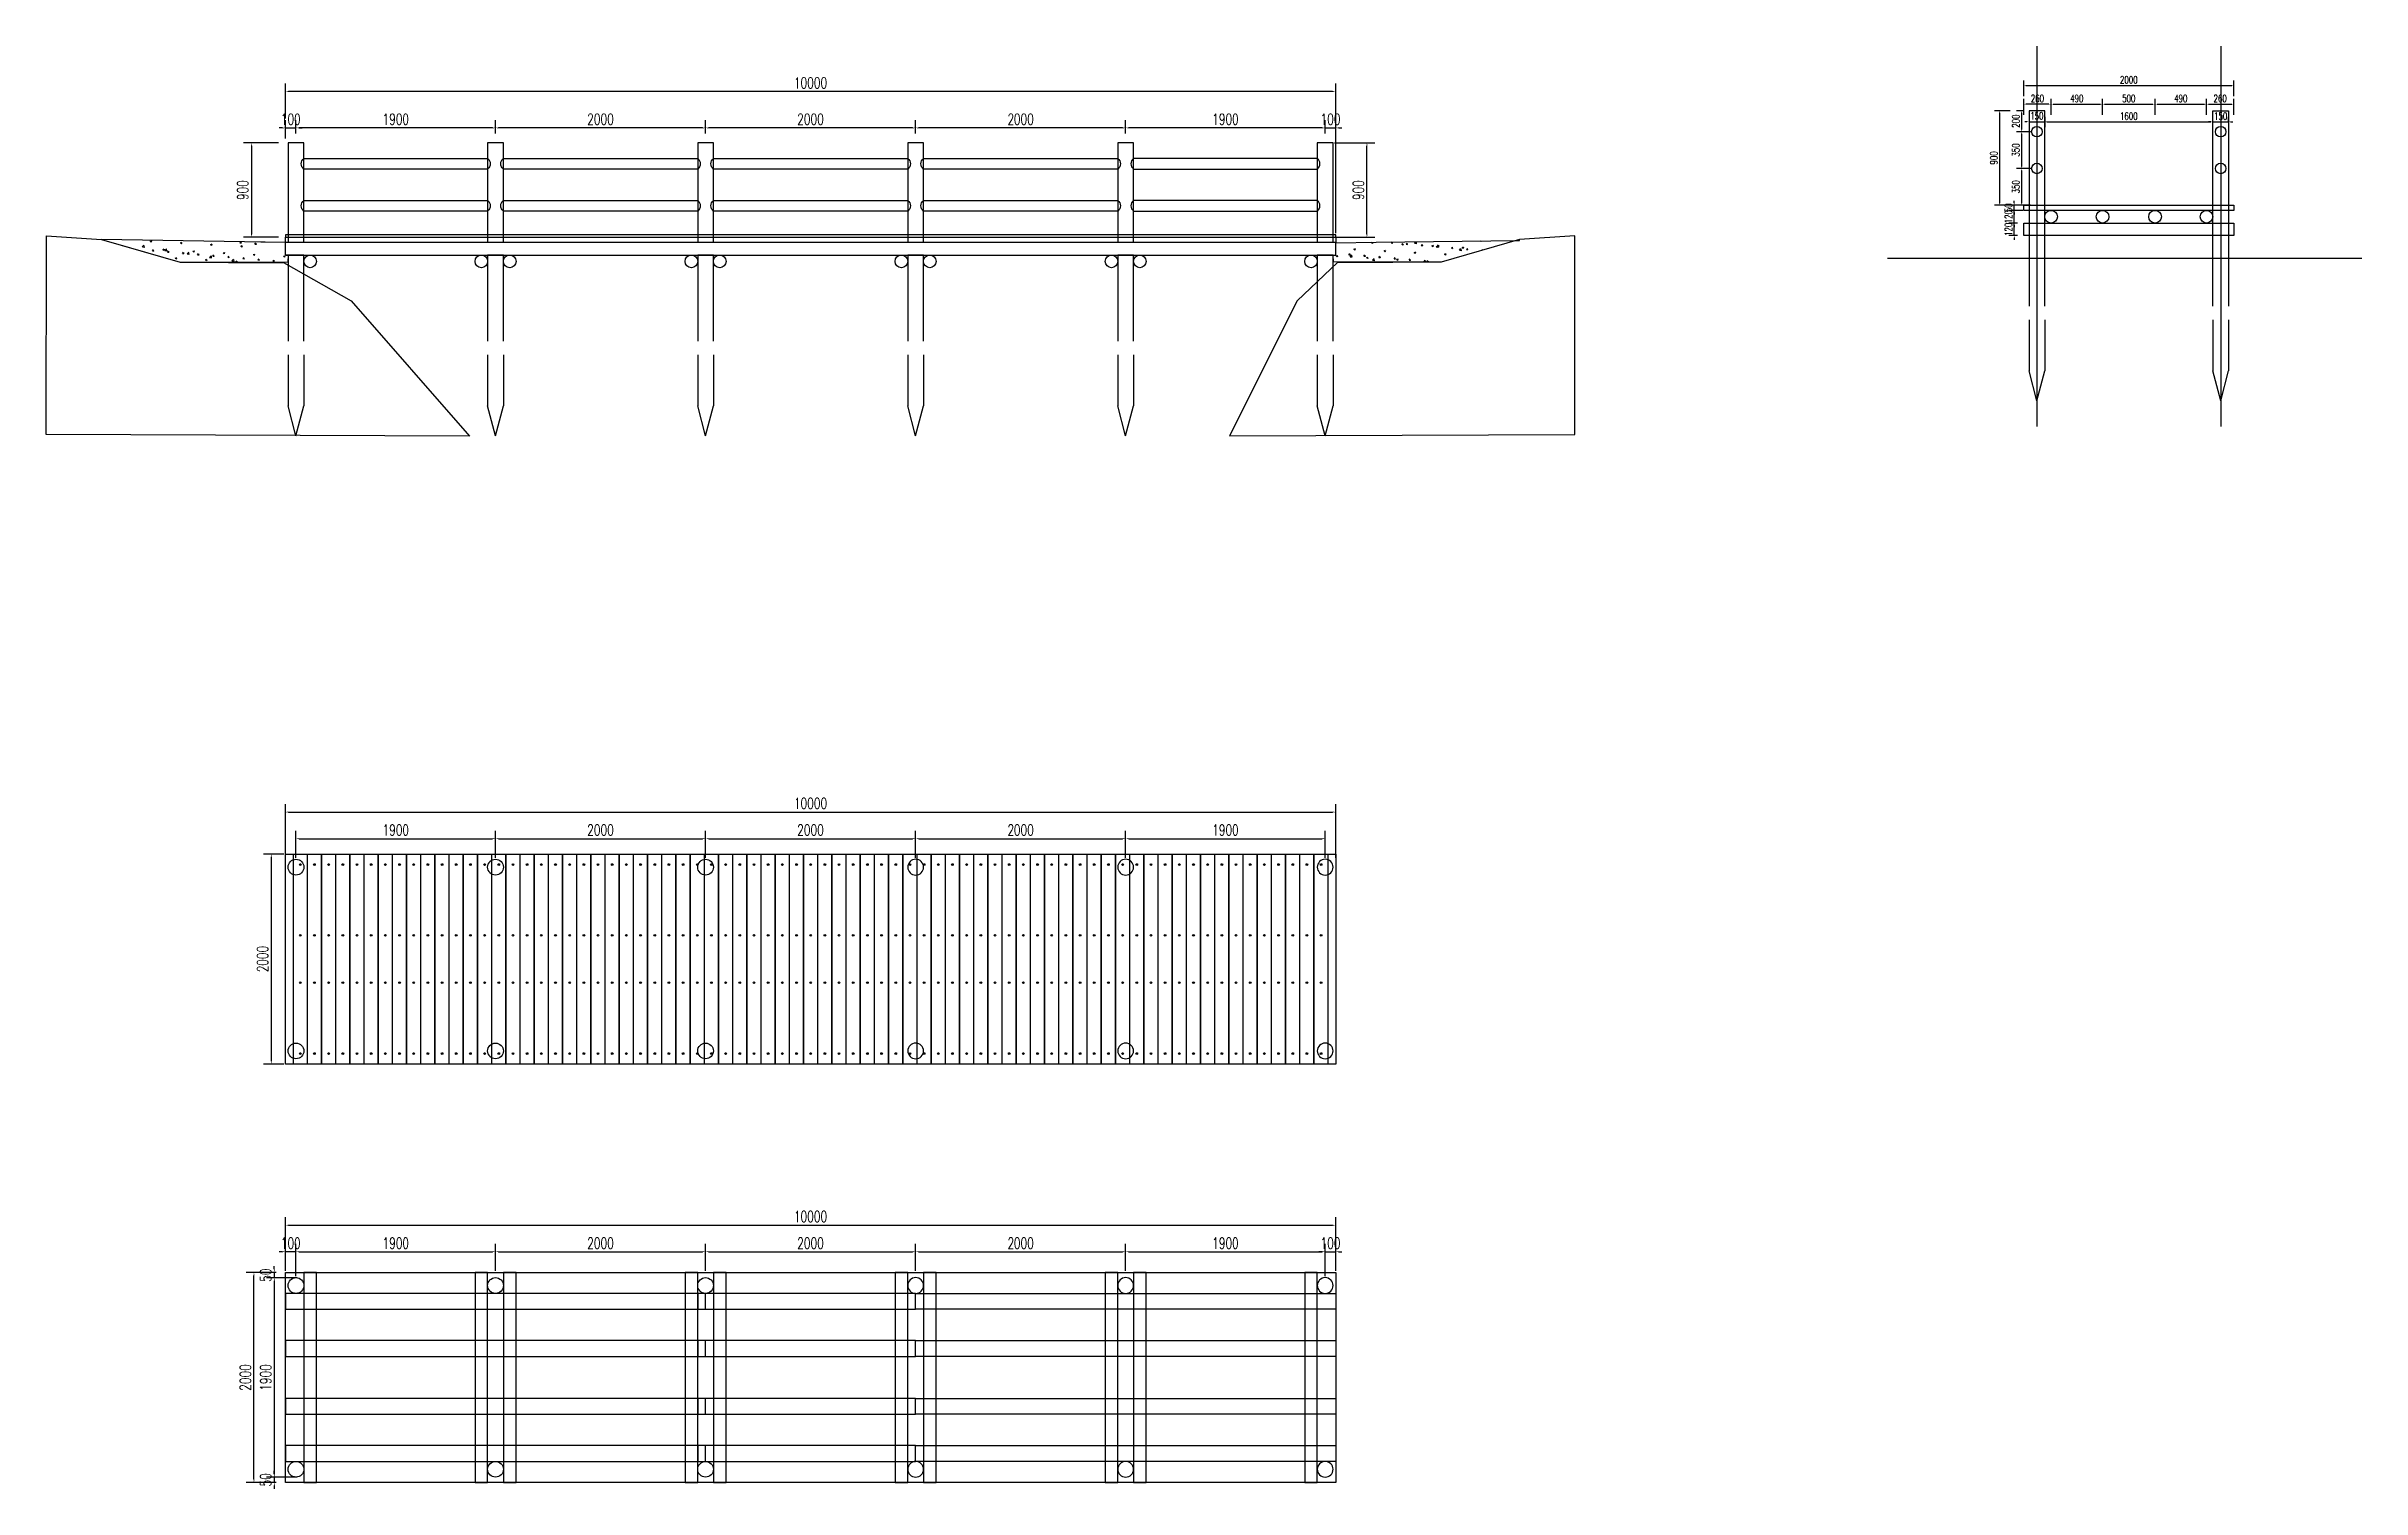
# Model space of a CAD drawing. Header units: millimetres. Extents: x -1442555 to 442606, y 1365385 to 2223627.
# Drawn here: x 371009 to 393056, y 1434654 to 1448392 of the extents above; entities that cross this region are included whole.
import ezdxf

# ---------------------------------------------------------------- set-up
doc = ezdxf.new("R2010")
doc.units = ezdxf.units.MM
doc.header["$LTSCALE"] = 10
doc.layers.get('0').update_dxf_attribs({"linetype": 'CONTINUOUS'})
doc.layers.get('DEFPOINTS').update_dxf_attribs({"linetype": 'CONTINUOUS'})
for name, color, linetype in [('dims', 8, 'CONTINUOUS'), ('W-游步道中线', 153, 'CONTINUOUS'), ('设计木栈道', 1, 'CONTINUOUS')]:
    doc.layers.add(name, color=color, linetype=linetype)
doc.layers.add('碳化木', color=7, linetype='CONTINUOUS', true_color=0xc0b9a0)
doc.styles.add('STANDARD_T3', font='simplex.shx', dxfattribs={"width": 0.7, "bigfont": 'gbcbig.shx'})
doc.dimstyles.new('W&&20', dxfattribs={"dimtxt": 70, "dimasz": 20, "dimexe": 50, "dimexo": 60, "dimgap": 20, "dimtad": 1, "dimdec": 0, "dimzin": 0, "dimdsep": 46, "dimtxsty": 'STANDARD_T3', "dimcen": 0.09, "dimclrd": 1, "dimclre": 1, "dimclrt": 7, "dimazin": 2, "dimtfac": 1, "dimtdec": 0, "dimtix": 1, "dimtmove": 2, "dimatfit": 3, "dimfxl": 100, "dimtolj": 1, "dimtzin": 0, "dimarcsym": 0})
doc.dimstyles.new('W&&30', dxfattribs={"dimtxt": 105, "dimasz": 30, "dimexe": 75, "dimexo": 90, "dimgap": 30, "dimtad": 1, "dimdec": 0, "dimzin": 0, "dimdsep": 46, "dimtxsty": 'STANDARD_T3', "dimcen": 0.09, "dimclrd": 1, "dimclre": 1, "dimclrt": 7, "dimazin": 2, "dimtfac": 1, "dimtdec": 0, "dimtix": 1, "dimtmove": 2, "dimatfit": 3, "dimfxl": 100, "dimtolj": 1, "dimtzin": 0, "dimarcsym": 0})

msp = doc.modelspace()

# ---------------------------------------------------------------- blocks, each defined once
blk = doc.blocks.new('*D490')
at = {"color": 1, "lineweight": -2, "transparency": 16777216}
for p, q in [((373196, 1436714), (372911, 1436714)), ((372986, 1434744), (372986, 1436684)), ((373196, 1434714), (372911, 1434714))]:
    blk.add_line(p, q, dxfattribs=at)
at = {"color": 1, "transparency": 16777216}
for points in [[(372981, 1436684), (372991, 1436684), (372986, 1436714)], [(372981, 1434744), (372991, 1434744), (372986, 1434714)]]:
    blk.add_solid(points, dxfattribs=at)
at = {"layer": 'DEFPOINTS', "color": 0, "transparency": 16777216}
for p in [(372986, 1436714), (373286, 1436714), (373286, 1434714)]:
    blk.add_point(p, dxfattribs=at)
at = {"color": 7, "transparency": 16777216, "insert": (372904, 1435714), "char_height": 105, "attachment_point": 5, "rotation": 90, "style": 'STANDARD_T3'}
blk.add_mtext('\\A1;2000', dxfattribs=at)
blk = doc.blocks.new('*D504')
at = {"color": 1, "lineweight": -2, "transparency": 16777216}
for p, q in [((375286, 1436729), (375286, 1436986)), ((375316, 1436911), (377256, 1436911)), ((377286, 1436729), (377286, 1436986))]:
    blk.add_line(p, q, dxfattribs=at)
at = {"color": 1, "transparency": 16777216}
for points in [[(375316, 1436916), (375316, 1436906), (375286, 1436911)], [(377256, 1436916), (377256, 1436906), (377286, 1436911)]]:
    blk.add_solid(points, dxfattribs=at)
at = {"layer": 'DEFPOINTS', "color": 0, "transparency": 16777216}
for p in [(377286, 1436911), (375286, 1436639), (377286, 1436639)]:
    blk.add_point(p, dxfattribs=at)
at = {"color": 7, "transparency": 16777216, "insert": (376286, 1436993), "char_height": 105, "attachment_point": 5, "style": 'STANDARD_T3'}
blk.add_mtext('\\A1;2000', dxfattribs=at)
blk = doc.blocks.new('*D505')
at = {"color": 1, "lineweight": -2, "transparency": 16777216}
for p, q in [((377286, 1436729), (377286, 1436986)), ((377316, 1436911), (379256, 1436911)), ((379286, 1436729), (379286, 1436986))]:
    blk.add_line(p, q, dxfattribs=at)
at = {"color": 1, "transparency": 16777216}
for points in [[(377316, 1436916), (377316, 1436906), (377286, 1436911)], [(379256, 1436916), (379256, 1436906), (379286, 1436911)]]:
    blk.add_solid(points, dxfattribs=at)
at = {"layer": 'DEFPOINTS', "color": 0, "transparency": 16777216}
for p in [(379286, 1436911), (377286, 1436639), (379286, 1436639)]:
    blk.add_point(p, dxfattribs=at)
at = {"color": 7, "transparency": 16777216, "insert": (378286, 1436993), "char_height": 105, "attachment_point": 5, "style": 'STANDARD_T3'}
blk.add_mtext('\\A1;2000', dxfattribs=at)
blk = doc.blocks.new('*D506')
at = {"color": 1, "lineweight": -2, "transparency": 16777216}
for p, q in [((379286, 1436729), (379286, 1436986)), ((379316, 1436911), (381256, 1436911)), ((381286, 1436729), (381286, 1436986))]:
    blk.add_line(p, q, dxfattribs=at)
at = {"color": 1, "transparency": 16777216}
for points in [[(379316, 1436916), (379316, 1436906), (379286, 1436911)], [(381256, 1436916), (381256, 1436906), (381286, 1436911)]]:
    blk.add_solid(points, dxfattribs=at)
at = {"layer": 'DEFPOINTS', "color": 0, "transparency": 16777216}
for p in [(381286, 1436911), (379286, 1436639), (381286, 1436639)]:
    blk.add_point(p, dxfattribs=at)
at = {"color": 7, "transparency": 16777216, "insert": (380286, 1436993), "char_height": 105, "attachment_point": 5, "style": 'STANDARD_T3'}
blk.add_mtext('\\A1;2000', dxfattribs=at)
blk = doc.blocks.new('*D491')
at = {"color": 1, "lineweight": -2, "transparency": 16777216}
for p, q in [((381286, 1436729), (381286, 1436986)), ((381316, 1436911), (383156, 1436911)), ((383186, 1436679), (383186, 1436986))]:
    blk.add_line(p, q, dxfattribs=at)
at = {"color": 1, "transparency": 16777216}
for points in [[(381316, 1436916), (381316, 1436906), (381286, 1436911)], [(383156, 1436916), (383156, 1436906), (383186, 1436911)]]:
    blk.add_solid(points, dxfattribs=at)
at = {"layer": 'DEFPOINTS', "color": 0, "transparency": 16777216}
for p in [(383186, 1436911), (381286, 1436639), (383186, 1436589)]:
    blk.add_point(p, dxfattribs=at)
at = {"color": 7, "transparency": 16777216, "insert": (382236, 1436993), "char_height": 105, "attachment_point": 5, "style": 'STANDARD_T3'}
blk.add_mtext('\\A1;1900', dxfattribs=at)
blk = doc.blocks.new('*D492')
at = {"color": 1, "lineweight": -2, "transparency": 16777216}
for p, q in [((373286, 1436729), (373286, 1437239)), ((373316, 1437164), (383256, 1437164)), ((383286, 1436729), (383286, 1437239))]:
    blk.add_line(p, q, dxfattribs=at)
at = {"color": 1, "transparency": 16777216}
for points in [[(373316, 1437169), (373316, 1437159), (373286, 1437164)], [(383256, 1437169), (383256, 1437159), (383286, 1437164)]]:
    blk.add_solid(points, dxfattribs=at)
at = {"layer": 'DEFPOINTS', "color": 0, "transparency": 16777216}
for p in [(383286, 1437164), (373286, 1436639), (383286, 1436639)]:
    blk.add_point(p, dxfattribs=at)
at = {"color": 7, "transparency": 16777216, "insert": (378286, 1437247), "char_height": 105, "attachment_point": 5, "style": 'STANDARD_T3'}
blk.add_mtext('\\A1;10000', dxfattribs=at)
blk = doc.blocks.new('*D494')
at = {"color": 1, "lineweight": -2, "transparency": 16777216}
for p, q in [((373271, 1440699), (373076, 1440699)), ((373151, 1440669), (373151, 1438729)), ((373271, 1438699), (373076, 1438699))]:
    blk.add_line(p, q, dxfattribs=at)
at = {"color": 1, "transparency": 16777216}
for points in [[(373146, 1440669), (373156, 1440669), (373151, 1440699)], [(373146, 1438729), (373156, 1438729), (373151, 1438699)]]:
    blk.add_solid(points, dxfattribs=at)
at = {"layer": 'DEFPOINTS', "color": 0, "transparency": 16777216}
for p in [(373361, 1440699), (373151, 1438699), (373361, 1438699)]:
    blk.add_point(p, dxfattribs=at)
at = {"color": 7, "transparency": 16777216, "insert": (373068, 1439699), "char_height": 105, "attachment_point": 5, "rotation": 90, "style": 'STANDARD_T3'}
blk.add_mtext('\\A1;2000', dxfattribs=at)
blk = doc.blocks.new('防腐木地板')
at = {"layer": '碳化木'}
blk.add_lwpolyline([(-65, 1050), (65, 1050), (65, -950), (-65, -950)], close=True, dxfattribs=at)
at = {"layer": '设计木栈道', "color": 1}
for centre in [(1, 950), (1, 276), (1, -175), (1, -850)]:
    blk.add_circle(centre, 8, dxfattribs=at)
blk = doc.blocks.new('*D495')
at = {"color": 1, "lineweight": -2, "transparency": 16777216}
for p, q in [((373386, 1440664), (373386, 1440920)), ((373416, 1440845), (375256, 1440845)), ((375286, 1440664), (375286, 1440920))]:
    blk.add_line(p, q, dxfattribs=at)
at = {"color": 1, "transparency": 16777216}
for points in [[(373416, 1440850), (373416, 1440840), (373386, 1440845)], [(375256, 1440850), (375256, 1440840), (375286, 1440845)]]:
    blk.add_solid(points, dxfattribs=at)
at = {"layer": 'DEFPOINTS', "color": 0, "transparency": 16777216}
for p in [(375286, 1440845), (373386, 1440574), (375286, 1440574)]:
    blk.add_point(p, dxfattribs=at)
at = {"color": 7, "transparency": 16777216, "insert": (374336, 1440928), "char_height": 105, "attachment_point": 5, "style": 'STANDARD_T3'}
blk.add_mtext('\\A1;1900', dxfattribs=at)
blk = doc.blocks.new('*D496')
at = {"color": 1, "lineweight": -2, "transparency": 16777216}
for p, q in [((375286, 1440664), (375286, 1440920)), ((375316, 1440845), (377256, 1440845)), ((377286, 1440664), (377286, 1440920))]:
    blk.add_line(p, q, dxfattribs=at)
at = {"color": 1, "transparency": 16777216}
for points in [[(375316, 1440850), (375316, 1440840), (375286, 1440845)], [(377256, 1440850), (377256, 1440840), (377286, 1440845)]]:
    blk.add_solid(points, dxfattribs=at)
at = {"layer": 'DEFPOINTS', "color": 0, "transparency": 16777216}
for p in [(377286, 1440845), (375286, 1440574), (377286, 1440574)]:
    blk.add_point(p, dxfattribs=at)
at = {"color": 7, "transparency": 16777216, "insert": (376286, 1440928), "char_height": 105, "attachment_point": 5, "style": 'STANDARD_T3'}
blk.add_mtext('\\A1;2000', dxfattribs=at)
blk = doc.blocks.new('*D497')
at = {"color": 1, "lineweight": -2, "transparency": 16777216}
for p, q in [((377286, 1440664), (377286, 1440920)), ((377316, 1440845), (379256, 1440845)), ((379286, 1440664), (379286, 1440920))]:
    blk.add_line(p, q, dxfattribs=at)
at = {"color": 1, "transparency": 16777216}
for points in [[(377316, 1440850), (377316, 1440840), (377286, 1440845)], [(379256, 1440850), (379256, 1440840), (379286, 1440845)]]:
    blk.add_solid(points, dxfattribs=at)
at = {"layer": 'DEFPOINTS', "color": 0, "transparency": 16777216}
for p in [(379286, 1440845), (377286, 1440574), (379286, 1440574)]:
    blk.add_point(p, dxfattribs=at)
at = {"color": 7, "transparency": 16777216, "insert": (378286, 1440928), "char_height": 105, "attachment_point": 5, "style": 'STANDARD_T3'}
blk.add_mtext('\\A1;2000', dxfattribs=at)
blk = doc.blocks.new('*D498')
at = {"color": 1, "lineweight": -2, "transparency": 16777216}
for p, q in [((379286, 1440664), (379286, 1440920)), ((379316, 1440845), (381256, 1440845)), ((381286, 1440664), (381286, 1440920))]:
    blk.add_line(p, q, dxfattribs=at)
at = {"color": 1, "transparency": 16777216}
for points in [[(379316, 1440850), (379316, 1440840), (379286, 1440845)], [(381256, 1440850), (381256, 1440840), (381286, 1440845)]]:
    blk.add_solid(points, dxfattribs=at)
at = {"layer": 'DEFPOINTS', "color": 0, "transparency": 16777216}
for p in [(381286, 1440845), (379286, 1440574), (381286, 1440574)]:
    blk.add_point(p, dxfattribs=at)
at = {"color": 7, "transparency": 16777216, "insert": (380286, 1440928), "char_height": 105, "attachment_point": 5, "style": 'STANDARD_T3'}
blk.add_mtext('\\A1;2000', dxfattribs=at)
blk = doc.blocks.new('*D499')
at = {"color": 1, "lineweight": -2, "transparency": 16777216}
for p, q in [((381286, 1440664), (381286, 1440920)), ((381316, 1440845), (383156, 1440845)), ((383186, 1440664), (383186, 1440920))]:
    blk.add_line(p, q, dxfattribs=at)
at = {"color": 1, "transparency": 16777216}
for points in [[(381316, 1440850), (381316, 1440840), (381286, 1440845)], [(383156, 1440850), (383156, 1440840), (383186, 1440845)]]:
    blk.add_solid(points, dxfattribs=at)
at = {"layer": 'DEFPOINTS', "color": 0, "transparency": 16777216}
for p in [(383186, 1440845), (381286, 1440574), (383186, 1440574)]:
    blk.add_point(p, dxfattribs=at)
at = {"color": 7, "transparency": 16777216, "insert": (382236, 1440928), "char_height": 105, "attachment_point": 5, "style": 'STANDARD_T3'}
blk.add_mtext('\\A1;1900', dxfattribs=at)
blk = doc.blocks.new('*D500')
at = {"color": 1, "lineweight": -2, "transparency": 16777216}
for p, q in [((373286, 1440664), (373286, 1441174)), ((373316, 1441099), (383256, 1441099)), ((383286, 1440664), (383286, 1441174))]:
    blk.add_line(p, q, dxfattribs=at)
at = {"color": 1, "transparency": 16777216}
for points in [[(373316, 1441104), (373316, 1441094), (373286, 1441099)], [(383256, 1441104), (383256, 1441094), (383286, 1441099)]]:
    blk.add_solid(points, dxfattribs=at)
at = {"layer": 'DEFPOINTS', "color": 0, "transparency": 16777216}
for p in [(383286, 1441099), (373286, 1440574), (383286, 1440574)]:
    blk.add_point(p, dxfattribs=at)
at = {"color": 7, "transparency": 16777216, "insert": (378286, 1441182), "char_height": 105, "attachment_point": 5, "style": 'STANDARD_T3'}
blk.add_mtext('\\A1;10000', dxfattribs=at)
blk = doc.blocks.new('*U486')
blk.add_circle((0, 0), 75)
blk = doc.blocks.new('*U487')
at = {"layer": 'W-游步道中线', "color": 0, "linetype": 'ByBlock', "lineweight": -2, "transparency": 16777216}
for p in [(0, 1750), (0, 0)]:
    blk.add_blockref('*U486', p, dxfattribs=at)
blk = doc.blocks.new('*D507')
at = {"color": 1, "lineweight": -2, "transparency": 16777216}
for p, q in [((373386, 1436679), (373386, 1436986)), ((373416, 1436911), (375256, 1436911)), ((375286, 1436729), (375286, 1436986))]:
    blk.add_line(p, q, dxfattribs=at)
at = {"color": 1, "transparency": 16777216}
for points in [[(373416, 1436916), (373416, 1436906), (373386, 1436911)], [(375256, 1436916), (375256, 1436906), (375286, 1436911)]]:
    blk.add_solid(points, dxfattribs=at)
at = {"layer": 'DEFPOINTS', "color": 0, "transparency": 16777216}
for p in [(375286, 1436911), (373386, 1436589), (375286, 1436639)]:
    blk.add_point(p, dxfattribs=at)
at = {"color": 7, "transparency": 16777216, "insert": (374336, 1436993), "char_height": 105, "attachment_point": 5, "style": 'STANDARD_T3'}
blk.add_mtext('\\A1;1900', dxfattribs=at)
blk = doc.blocks.new('*D509')
at = {"color": 1, "lineweight": -2, "transparency": 16777216}
for p, q in [((389747, 1446729), (389747, 1446749)), ((389778, 1446709), (389697, 1446709)), ((389778, 1446589), (389697, 1446589)), ((389747, 1446589), (389747, 1446709)), ((389747, 1446569), (389747, 1446549))]:
    blk.add_line(p, q, dxfattribs=at)
at = {"color": 1, "transparency": 16777216}
for points in [[(389744, 1446729), (389751, 1446729), (389747, 1446709)], [(389744, 1446569), (389751, 1446569), (389747, 1446589)]]:
    blk.add_solid(points, dxfattribs=at)
at = {"layer": 'DEFPOINTS', "color": 0, "transparency": 16777216}
for p in [(389747, 1446709), (389838, 1446709), (389838, 1446589)]:
    blk.add_point(p, dxfattribs=at)
at = {"color": 7, "transparency": 16777216, "insert": (389692, 1446649), "char_height": 70, "attachment_point": 5, "rotation": 90, "style": 'STANDARD_T3'}
blk.add_mtext('\\A1;120', dxfattribs=at)
blk = doc.blocks.new('*D510')
at = {"color": 1, "lineweight": -2, "transparency": 16777216}
for p, q in [((389828, 1446829), (389697, 1446829)), ((389747, 1446849), (389747, 1446869)), ((389747, 1446709), (389747, 1446829)), ((389778, 1446709), (389697, 1446709)), ((389747, 1446689), (389747, 1446669))]:
    blk.add_line(p, q, dxfattribs=at)
at = {"color": 1, "transparency": 16777216}
for points in [[(389744, 1446849), (389751, 1446849), (389747, 1446829)], [(389744, 1446689), (389751, 1446689), (389747, 1446709)]]:
    blk.add_solid(points, dxfattribs=at)
at = {"layer": 'DEFPOINTS', "color": 0, "transparency": 16777216}
for p in [(389747, 1446829), (389888, 1446829), (389838, 1446709)]:
    blk.add_point(p, dxfattribs=at)
at = {"color": 7, "transparency": 16777216, "insert": (389692, 1446769), "char_height": 70, "attachment_point": 5, "rotation": 90, "style": 'STANDARD_T3'}
blk.add_mtext('\\A1;120', dxfattribs=at)
blk = doc.blocks.new('*D511')
at = {"color": 1, "lineweight": -2, "transparency": 16777216}
for p, q in [((389828, 1446879), (389697, 1446879)), ((389828, 1446829), (389697, 1446829)), ((389747, 1446899), (389747, 1446919)), ((389747, 1446829), (389747, 1446879)), ((389747, 1446809), (389747, 1446789))]:
    blk.add_line(p, q, dxfattribs=at)
at = {"color": 1, "transparency": 16777216}
for points in [[(389744, 1446899), (389751, 1446899), (389747, 1446879)], [(389744, 1446809), (389751, 1446809), (389747, 1446829)]]:
    blk.add_solid(points, dxfattribs=at)
at = {"layer": 'DEFPOINTS', "color": 0, "transparency": 16777216}
for p in [(389747, 1446879), (389888, 1446879), (389888, 1446829)]:
    blk.add_point(p, dxfattribs=at)
at = {"color": 7, "transparency": 16777216, "insert": (389692, 1446854), "char_height": 70, "attachment_point": 5, "rotation": 90, "style": 'STANDARD_T3'}
blk.add_mtext('\\A1;50', dxfattribs=at)
blk = doc.blocks.new('*D512')
at = {"color": 1, "lineweight": -2, "transparency": 16777216}
for p, q in [((389709, 1447779), (389559, 1447779)), ((389609, 1446899), (389609, 1447759)), ((389709, 1446879), (389559, 1446879))]:
    blk.add_line(p, q, dxfattribs=at)
at = {"color": 1, "transparency": 16777216}
for points in [[(389605, 1447759), (389612, 1447759), (389609, 1447779)], [(389605, 1446899), (389612, 1446899), (389609, 1446879)]]:
    blk.add_solid(points, dxfattribs=at)
at = {"layer": 'DEFPOINTS', "color": 0, "transparency": 16777216}
for p in [(389609, 1447779), (389913, 1447779), (389888, 1446879)]:
    blk.add_point(p, dxfattribs=at)
at = {"color": 7, "transparency": 16777216, "insert": (389554, 1447329), "char_height": 70, "attachment_point": 5, "rotation": 90, "style": 'STANDARD_T3'}
blk.add_mtext('\\A1;900', dxfattribs=at)
blk = doc.blocks.new('*D514')
at = {"color": 1, "lineweight": -2, "transparency": 16777216}
for p, q in [((389868, 1447674), (389848, 1447674)), ((389888, 1447719), (389888, 1447624)), ((389888, 1447674), (390038, 1447674)), ((390038, 1447719), (390038, 1447624)), ((390058, 1447674), (390078, 1447674))]:
    blk.add_line(p, q, dxfattribs=at)
at = {"color": 1, "transparency": 16777216}
for points in [[(389868, 1447677), (389868, 1447671), (389888, 1447674)], [(390058, 1447677), (390058, 1447671), (390038, 1447674)]]:
    blk.add_solid(points, dxfattribs=at)
at = {"layer": 'DEFPOINTS', "color": 0, "transparency": 16777216}
for p in [(389888, 1447779), (390038, 1447779), (390038, 1447674)]:
    blk.add_point(p, dxfattribs=at)
at = {"color": 7, "transparency": 16777216, "insert": (389963, 1447729), "char_height": 70, "attachment_point": 5, "style": 'STANDARD_T3'}
blk.add_mtext('\\A1;150', dxfattribs=at)
blk = doc.blocks.new('*D515')
at = {"color": 1, "lineweight": -2, "transparency": 16777216}
for p, q in [((390098, 1447741), (390098, 1447891)), ((390118, 1447841), (390568, 1447841)), ((390588, 1447741), (390588, 1447891))]:
    blk.add_line(p, q, dxfattribs=at)
at = {"color": 1, "transparency": 16777216}
for points in [[(390118, 1447844), (390118, 1447838), (390098, 1447841)], [(390568, 1447844), (390568, 1447838), (390588, 1447841)]]:
    blk.add_solid(points, dxfattribs=at)
at = {"layer": 'DEFPOINTS', "color": 0, "transparency": 16777216}
for p in [(390588, 1447841), (390098, 1446769), (390588, 1446769)]:
    blk.add_point(p, dxfattribs=at)
at = {"color": 7, "transparency": 16777216, "insert": (390343, 1447896), "char_height": 70, "attachment_point": 5, "style": 'STANDARD_T3'}
blk.add_mtext('\\A1;490', dxfattribs=at)
blk = doc.blocks.new('*D503')
at = {"color": 1, "lineweight": -2, "transparency": 16777216}
for p, q in [((389838, 1447918), (389838, 1448068)), ((391838, 1447918), (391838, 1448068)), ((389858, 1448018), (391818, 1448018))]:
    blk.add_line(p, q, dxfattribs=at)
at = {"color": 1, "transparency": 16777216}
for points in [[(389858, 1448022), (389858, 1448015), (389838, 1448018)], [(391818, 1448022), (391818, 1448015), (391838, 1448018)]]:
    blk.add_solid(points, dxfattribs=at)
at = {"layer": 'DEFPOINTS', "color": 0, "transparency": 16777216}
for p in [(391838, 1448018), (389838, 1446854), (391838, 1446854)]:
    blk.add_point(p, dxfattribs=at)
at = {"color": 7, "transparency": 16777216, "insert": (390838, 1448073), "char_height": 70, "attachment_point": 5, "style": 'STANDARD_T3'}
blk.add_mtext('\\A1;2000', dxfattribs=at)
blk = doc.blocks.new('*D519')
at = {"color": 1, "lineweight": -2, "transparency": 16777216}
for p, q in [((389838, 1447741), (389838, 1447891)), ((390078, 1447841), (389858, 1447841)), ((390098, 1447741), (390098, 1447891))]:
    blk.add_line(p, q, dxfattribs=at)
at = {"color": 1, "transparency": 16777216}
for points in [[(389858, 1447844), (389858, 1447838), (389838, 1447841)], [(390078, 1447844), (390078, 1447838), (390098, 1447841)]]:
    blk.add_solid(points, dxfattribs=at)
at = {"layer": 'DEFPOINTS', "color": 0, "transparency": 16777216}
for p in [(389838, 1447841), (390098, 1446769), (389838, 1446709)]:
    blk.add_point(p, dxfattribs=at)
at = {"color": 7, "transparency": 16777216, "insert": (389968, 1447896), "char_height": 70, "attachment_point": 5, "style": 'STANDARD_T3'}
blk.add_mtext('\\A1;260', dxfattribs=at)
blk = doc.blocks.new('*D520')
at = {"color": 1, "lineweight": -2, "transparency": 16777216}
for p, q in [((390588, 1447741), (390588, 1447891)), ((390608, 1447841), (391068, 1447841)), ((391088, 1447741), (391088, 1447891))]:
    blk.add_line(p, q, dxfattribs=at)
at = {"color": 1, "transparency": 16777216}
for points in [[(390608, 1447844), (390608, 1447838), (390588, 1447841)], [(391068, 1447844), (391068, 1447838), (391088, 1447841)]]:
    blk.add_solid(points, dxfattribs=at)
at = {"layer": 'DEFPOINTS', "color": 0, "transparency": 16777216}
for p in [(391088, 1447841), (390588, 1446769), (391088, 1446769)]:
    blk.add_point(p, dxfattribs=at)
at = {"color": 7, "transparency": 16777216, "insert": (390838, 1447896), "char_height": 70, "attachment_point": 5, "style": 'STANDARD_T3'}
blk.add_mtext('\\A1;500', dxfattribs=at)
blk = doc.blocks.new('*D521')
at = {"color": 1, "lineweight": -2, "transparency": 16777216}
for p, q in [((391088, 1447741), (391088, 1447891)), ((391108, 1447841), (391558, 1447841)), ((391578, 1447741), (391578, 1447891))]:
    blk.add_line(p, q, dxfattribs=at)
at = {"color": 1, "transparency": 16777216}
for points in [[(391108, 1447844), (391108, 1447838), (391088, 1447841)], [(391558, 1447844), (391558, 1447838), (391578, 1447841)]]:
    blk.add_solid(points, dxfattribs=at)
at = {"layer": 'DEFPOINTS', "color": 0, "transparency": 16777216}
for p in [(391578, 1447841), (391088, 1446769), (391578, 1446769)]:
    blk.add_point(p, dxfattribs=at)
at = {"color": 7, "transparency": 16777216, "insert": (391333, 1447896), "char_height": 70, "attachment_point": 5, "style": 'STANDARD_T3'}
blk.add_mtext('\\A1;490', dxfattribs=at)
blk = doc.blocks.new('*D522')
at = {"color": 1, "lineweight": -2, "transparency": 16777216}
for p, q in [((391578, 1447741), (391578, 1447891)), ((391598, 1447841), (391818, 1447841)), ((391838, 1447741), (391838, 1447891))]:
    blk.add_line(p, q, dxfattribs=at)
at = {"color": 1, "transparency": 16777216}
for points in [[(391598, 1447844), (391598, 1447838), (391578, 1447841)], [(391818, 1447844), (391818, 1447838), (391838, 1447841)]]:
    blk.add_solid(points, dxfattribs=at)
at = {"layer": 'DEFPOINTS', "color": 0, "transparency": 16777216}
for p in [(391838, 1447841), (391578, 1446769), (391838, 1446854)]:
    blk.add_point(p, dxfattribs=at)
at = {"color": 7, "transparency": 16777216, "insert": (391708, 1447896), "char_height": 70, "attachment_point": 5, "style": 'STANDARD_T3'}
blk.add_mtext('\\A1;260', dxfattribs=at)
blk = doc.blocks.new('*D523')
at = {"color": 1, "lineweight": -2, "transparency": 16777216}
for p, q in [((390038, 1447719), (390038, 1447622)), ((390058, 1447672), (391618, 1447672)), ((391638, 1447672), (391638, 1447722))]:
    blk.add_line(p, q, dxfattribs=at)
at = {"color": 1, "transparency": 16777216}
for points in [[(390058, 1447676), (390058, 1447669), (390038, 1447672)], [(391618, 1447676), (391618, 1447669), (391638, 1447672)]]:
    blk.add_solid(points, dxfattribs=at)
at = {"layer": 'DEFPOINTS', "color": 0, "transparency": 16777216}
for p in [(390038, 1447779), (391638, 1447672), (391638, 1447672)]:
    blk.add_point(p, dxfattribs=at)
at = {"color": 7, "transparency": 16777216, "insert": (390838, 1447727), "char_height": 70, "attachment_point": 5, "style": 'STANDARD_T3'}
blk.add_mtext('\\A1;1600', dxfattribs=at)
blk = doc.blocks.new('*D524')
at = {"color": 1, "lineweight": -2, "transparency": 16777216}
for p, q in [((391618, 1447672), (391598, 1447672)), ((391638, 1447672), (391638, 1447722)), ((391638, 1447672), (391788, 1447672)), ((391788, 1447672), (391788, 1447722)), ((391808, 1447672), (391828, 1447672))]:
    blk.add_line(p, q, dxfattribs=at)
at = {"color": 1, "transparency": 16777216}
for points in [[(391618, 1447675), (391618, 1447669), (391638, 1447672)], [(391808, 1447675), (391808, 1447669), (391788, 1447672)]]:
    blk.add_solid(points, dxfattribs=at)
at = {"layer": 'DEFPOINTS', "color": 0, "transparency": 16777216}
for p in [(391638, 1447672), (391788, 1447672), (391788, 1447672)]:
    blk.add_point(p, dxfattribs=at)
at = {"color": 7, "transparency": 16777216, "insert": (391713, 1447727), "char_height": 70, "attachment_point": 5, "style": 'STANDARD_T3'}
blk.add_mtext('\\A1;150', dxfattribs=at)
blk = doc.blocks.new('*D525')
at = {"color": 1, "lineweight": -2, "transparency": 16777216}
for p, q in [((389828, 1447779), (389768, 1447779)), ((389818, 1447759), (389818, 1447599)), ((389903, 1447579), (389768, 1447579))]:
    blk.add_line(p, q, dxfattribs=at)
at = {"color": 1, "transparency": 16777216}
for points in [[(389814, 1447759), (389821, 1447759), (389818, 1447779)], [(389814, 1447599), (389821, 1447599), (389818, 1447579)]]:
    blk.add_solid(points, dxfattribs=at)
at = {"layer": 'DEFPOINTS', "color": 0, "transparency": 16777216}
for p in [(389888, 1447779), (389818, 1447579), (389963, 1447579)]:
    blk.add_point(p, dxfattribs=at)
at = {"color": 7, "transparency": 16777216, "insert": (389763, 1447679), "char_height": 70, "attachment_point": 5, "rotation": 90, "style": 'STANDARD_T3'}
blk.add_mtext('\\A1;200', dxfattribs=at)
blk = doc.blocks.new('*D526')
at = {"color": 1, "lineweight": -2, "transparency": 16777216}
for p, q in [((389903, 1447579), (389768, 1447579)), ((389818, 1447559), (389818, 1447249)), ((389903, 1447229), (389768, 1447229))]:
    blk.add_line(p, q, dxfattribs=at)
at = {"color": 1, "transparency": 16777216}
for points in [[(389814, 1447559), (389821, 1447559), (389818, 1447579)], [(389814, 1447249), (389821, 1447249), (389818, 1447229)]]:
    blk.add_solid(points, dxfattribs=at)
at = {"layer": 'DEFPOINTS', "color": 0, "transparency": 16777216}
for p in [(389963, 1447579), (389818, 1447229), (389963, 1447229)]:
    blk.add_point(p, dxfattribs=at)
at = {"color": 7, "transparency": 16777216, "insert": (389763, 1447404), "char_height": 70, "attachment_point": 5, "rotation": 90, "style": 'STANDARD_T3'}
blk.add_mtext('\\A1;350', dxfattribs=at)
blk = doc.blocks.new('*D527')
at = {"color": 1, "lineweight": -2, "transparency": 16777216}
for p, q in [((389903, 1447229), (389768, 1447229)), ((389818, 1447209), (389818, 1446899)), ((389903, 1446879), (389768, 1446879))]:
    blk.add_line(p, q, dxfattribs=at)
at = {"color": 1, "transparency": 16777216}
for points in [[(389814, 1447209), (389821, 1447209), (389818, 1447229)], [(389814, 1446899), (389821, 1446899), (389818, 1446879)]]:
    blk.add_solid(points, dxfattribs=at)
at = {"layer": 'DEFPOINTS', "color": 0, "transparency": 16777216}
for p in [(389963, 1447229), (389818, 1446879), (389963, 1446879)]:
    blk.add_point(p, dxfattribs=at)
at = {"color": 7, "transparency": 16777216, "insert": (389763, 1447054), "char_height": 70, "attachment_point": 5, "rotation": 90, "style": 'STANDARD_T3'}
blk.add_mtext('\\A1;350', dxfattribs=at)
blk = doc.blocks.new('*U529')
blk.add_circle((0, 0), 75)
blk = doc.blocks.new('*U531')
at = {"layer": 'W-游步道中线', "color": 0, "linetype": 'ByBlock', "lineweight": -2, "transparency": 16777216}
for p in [(0, 1750), (0, 0)]:
    blk.add_blockref('*U529', p, dxfattribs=at)
blk = doc.blocks.new('*U532')
blk.add_circle((0, 0), 75)
blk = doc.blocks.new('*U534')
at = {"layer": 'W-游步道中线', "color": 0, "linetype": 'ByBlock', "lineweight": -2, "transparency": 16777216}
for p in [(0, 1750), (0, 0)]:
    blk.add_blockref('*U532', p, dxfattribs=at)
blk = doc.blocks.new('*U535')
blk.add_circle((0, 0), 75)
blk = doc.blocks.new('*U537')
at = {"layer": 'W-游步道中线', "color": 0, "linetype": 'ByBlock', "lineweight": -2, "transparency": 16777216}
for p in [(0, 1750), (0, 0)]:
    blk.add_blockref('*U535', p, dxfattribs=at)
blk = doc.blocks.new('*U538')
blk.add_circle((0, 0), 75)
blk = doc.blocks.new('*U539')
at = {"layer": 'W-游步道中线', "color": 0, "linetype": 'ByBlock', "lineweight": -2, "transparency": 16777216}
for p in [(0, 1750), (0, 0)]:
    blk.add_blockref('*U538', p, dxfattribs=at)
blk = doc.blocks.new('*U540')
blk.add_circle((0, 0), 75)
blk = doc.blocks.new('*U541')
at = {"layer": 'W-游步道中线', "color": 0, "linetype": 'ByBlock', "lineweight": -2, "transparency": 16777216}
for p in [(0, 1750), (0, 0)]:
    blk.add_blockref('*U540', p, dxfattribs=at)
blk = doc.blocks.new('*D542')
at = {"color": 1, "lineweight": -2, "transparency": 16777216}
for p, q in [((373196, 1436714), (373105, 1436714)), ((373396, 1436664), (373105, 1436664)), ((373180, 1436744), (373180, 1436774)), ((373180, 1436714), (373180, 1436664)), ((373180, 1436634), (373180, 1436604))]:
    blk.add_line(p, q, dxfattribs=at)
at = {"color": 1, "transparency": 16777216}
for points in [[(373175, 1436744), (373185, 1436744), (373180, 1436714)], [(373175, 1436634), (373185, 1436634), (373180, 1436664)]]:
    blk.add_solid(points, dxfattribs=at)
at = {"layer": 'DEFPOINTS', "color": 0, "transparency": 16777216}
for p in [(373180, 1436664), (373286, 1436714), (373486, 1436664)]:
    blk.add_point(p, dxfattribs=at)
at = {"color": 7, "transparency": 16777216, "insert": (373098, 1436689), "char_height": 105, "attachment_point": 5, "rotation": 90, "style": 'STANDARD_T3'}
blk.add_mtext('\\A1;50', dxfattribs=at)
blk = doc.blocks.new('*D543')
at = {"color": 1, "lineweight": -2, "transparency": 16777216}
for p, q in [((373396, 1436664), (373105, 1436664)), ((373180, 1436634), (373180, 1434794)), ((373396, 1434764), (373105, 1434764))]:
    blk.add_line(p, q, dxfattribs=at)
at = {"color": 1, "transparency": 16777216}
for points in [[(373175, 1436634), (373185, 1436634), (373180, 1436664)], [(373175, 1434794), (373185, 1434794), (373180, 1434764)]]:
    blk.add_solid(points, dxfattribs=at)
at = {"layer": 'DEFPOINTS', "color": 0, "transparency": 16777216}
for p in [(373486, 1436664), (373180, 1434764), (373486, 1434764)]:
    blk.add_point(p, dxfattribs=at)
at = {"color": 7, "transparency": 16777216, "insert": (373098, 1435714), "char_height": 105, "attachment_point": 5, "rotation": 90, "style": 'STANDARD_T3'}
blk.add_mtext('\\A1;1900', dxfattribs=at)
blk = doc.blocks.new('*D544')
at = {"color": 1, "lineweight": -2, "transparency": 16777216}
for p, q in [((373180, 1434794), (373180, 1434824)), ((373396, 1434764), (373105, 1434764)), ((373196, 1434714), (373105, 1434714)), ((373180, 1434764), (373180, 1434714)), ((373180, 1434684), (373180, 1434654))]:
    blk.add_line(p, q, dxfattribs=at)
at = {"color": 1, "transparency": 16777216}
for points in [[(373175, 1434794), (373185, 1434794), (373180, 1434764)], [(373175, 1434684), (373185, 1434684), (373180, 1434714)]]:
    blk.add_solid(points, dxfattribs=at)
at = {"layer": 'DEFPOINTS', "color": 0, "transparency": 16777216}
for p in [(373180, 1434714), (373286, 1434714), (373486, 1434764)]:
    blk.add_point(p, dxfattribs=at)
at = {"color": 7, "transparency": 16777216, "insert": (373098, 1434739), "char_height": 105, "attachment_point": 5, "rotation": 90, "style": 'STANDARD_T3'}
blk.add_mtext('\\A1;50', dxfattribs=at)
blk = doc.blocks.new('*D545')
at = {"color": 1, "lineweight": -2, "transparency": 16777216}
for p, q in [((383156, 1436911), (383126, 1436911)), ((383186, 1436679), (383186, 1436986)), ((383186, 1436911), (383286, 1436911)), ((383286, 1436804), (383286, 1436986)), ((383316, 1436911), (383346, 1436911))]:
    blk.add_line(p, q, dxfattribs=at)
at = {"color": 1, "transparency": 16777216}
for points in [[(383156, 1436916), (383156, 1436906), (383186, 1436911)], [(383316, 1436916), (383316, 1436906), (383286, 1436911)]]:
    blk.add_solid(points, dxfattribs=at)
at = {"layer": 'DEFPOINTS', "color": 0, "transparency": 16777216}
for p in [(383286, 1436911), (383186, 1436589), (383286, 1436714)]:
    blk.add_point(p, dxfattribs=at)
at = {"color": 7, "transparency": 16777216, "insert": (383236, 1436993), "char_height": 105, "attachment_point": 5, "style": 'STANDARD_T3'}
blk.add_mtext('\\A1;100', dxfattribs=at)
blk = doc.blocks.new('*D546')
at = {"color": 1, "lineweight": -2, "transparency": 16777216}
for p, q in [((373256, 1436911), (373226, 1436911)), ((373286, 1436804), (373286, 1436986)), ((373386, 1436911), (373286, 1436911)), ((373386, 1436679), (373386, 1436986)), ((373416, 1436911), (373446, 1436911))]:
    blk.add_line(p, q, dxfattribs=at)
at = {"color": 1, "transparency": 16777216}
for points in [[(373256, 1436916), (373256, 1436906), (373286, 1436911)], [(373416, 1436916), (373416, 1436906), (373386, 1436911)]]:
    blk.add_solid(points, dxfattribs=at)
at = {"layer": 'DEFPOINTS', "color": 0, "transparency": 16777216}
for p in [(373286, 1436911), (373286, 1436714), (373386, 1436589)]:
    blk.add_point(p, dxfattribs=at)
at = {"color": 7, "transparency": 16777216, "insert": (373336, 1436993), "char_height": 105, "attachment_point": 5, "style": 'STANDARD_T3'}
blk.add_mtext('\\A1;100', dxfattribs=at)
blk = doc.blocks.new('*U565')
blk.add_circle((0, 0), 75)
blk = doc.blocks.new('*U566')
at = {"layer": 'W-游步道中线', "color": 0, "linetype": 'ByBlock', "lineweight": -2, "transparency": 16777216}
for p in [(0, 1750), (0, 0)]:
    blk.add_blockref('*U565', p, dxfattribs=at)
blk = doc.blocks.new('*U567')
blk.add_circle((0, 0), 75)
blk = doc.blocks.new('*U568')
at = {"layer": 'W-游步道中线', "color": 0, "linetype": 'ByBlock', "lineweight": -2, "transparency": 16777216}
for p in [(0, 1750), (0, 0)]:
    blk.add_blockref('*U567', p, dxfattribs=at)
blk = doc.blocks.new('*U569')
blk.add_circle((0, 0), 75)
blk = doc.blocks.new('*U570')
at = {"layer": 'W-游步道中线', "color": 0, "linetype": 'ByBlock', "lineweight": -2, "transparency": 16777216}
for p in [(0, 1750), (0, 0)]:
    blk.add_blockref('*U569', p, dxfattribs=at)
blk = doc.blocks.new('*U571')
blk.add_circle((0, 0), 75)
blk = doc.blocks.new('*U572')
at = {"layer": 'W-游步道中线', "color": 0, "linetype": 'ByBlock', "lineweight": -2, "transparency": 16777216}
for p in [(0, 1750), (0, 0)]:
    blk.add_blockref('*U571', p, dxfattribs=at)
blk = doc.blocks.new('*U560')
blk.add_circle((0, 0), 75)
blk = doc.blocks.new('*U562')
at = {"layer": 'W-游步道中线', "color": 0, "linetype": 'ByBlock', "lineweight": -2, "transparency": 16777216}
for p in [(0, 1750), (0, 0)]:
    blk.add_blockref('*U560', p, dxfattribs=at)
blk = doc.blocks.new('*U563')
blk.add_circle((0, 0), 75)
blk = doc.blocks.new('*U564')
at = {"layer": 'W-游步道中线', "color": 0, "linetype": 'ByBlock', "lineweight": -2, "transparency": 16777216}
for p in [(0, 1750), (0, 0)]:
    blk.add_blockref('*U563', p, dxfattribs=at)
blk = doc.blocks.new('*D576')
at = {"color": 1, "lineweight": -2, "transparency": 16777216}
for p, q in [((383276, 1447473), (383659, 1447473)), ((383584, 1446603), (383584, 1447443)), ((383251, 1446573), (383659, 1446573))]:
    blk.add_line(p, q, dxfattribs=at)
at = {"color": 1, "transparency": 16777216}
for points in [[(383579, 1447443), (383589, 1447443), (383584, 1447473)], [(383579, 1446603), (383589, 1446603), (383584, 1446573)]]:
    blk.add_solid(points, dxfattribs=at)
at = {"layer": 'DEFPOINTS', "color": 0, "transparency": 16777216}
for p in [(383186, 1447473), (383584, 1447473), (383161, 1446573)]:
    blk.add_point(p, dxfattribs=at)
at = {"color": 7, "transparency": 16777216, "insert": (383502, 1447023), "char_height": 105, "attachment_point": 5, "rotation": 90, "style": 'STANDARD_T3'}
blk.add_mtext('\\A1;900', dxfattribs=at)
blk = doc.blocks.new('*D577')
at = {"color": 1, "lineweight": -2, "transparency": 16777216}
for p, q in [((381286, 1447563), (381286, 1447690)), ((383156, 1447615), (381316, 1447615)), ((383186, 1447563), (383186, 1447690))]:
    blk.add_line(p, q, dxfattribs=at)
at = {"color": 1, "transparency": 16777216}
for points in [[(381316, 1447620), (381316, 1447610), (381286, 1447615)], [(383156, 1447620), (383156, 1447610), (383186, 1447615)]]:
    blk.add_solid(points, dxfattribs=at)
at = {"layer": 'DEFPOINTS', "color": 0, "transparency": 16777216}
for p in [(381286, 1447615), (381286, 1447473), (383186, 1447473)]:
    blk.add_point(p, dxfattribs=at)
at = {"color": 7, "transparency": 16777216, "insert": (382236, 1447698), "char_height": 105, "attachment_point": 5, "style": 'STANDARD_T3'}
blk.add_mtext('\\A1;1900', dxfattribs=at)
blk = doc.blocks.new('*D578')
at = {"color": 1, "lineweight": -2, "transparency": 16777216}
for p, q in [((379286, 1447563), (379286, 1447690)), ((381256, 1447615), (379316, 1447615)), ((381286, 1447563), (381286, 1447690))]:
    blk.add_line(p, q, dxfattribs=at)
at = {"color": 1, "transparency": 16777216}
for points in [[(379316, 1447620), (379316, 1447610), (379286, 1447615)], [(381256, 1447620), (381256, 1447610), (381286, 1447615)]]:
    blk.add_solid(points, dxfattribs=at)
at = {"layer": 'DEFPOINTS', "color": 0, "transparency": 16777216}
for p in [(379286, 1447615), (379286, 1447473), (381286, 1447473)]:
    blk.add_point(p, dxfattribs=at)
at = {"color": 7, "transparency": 16777216, "insert": (380286, 1447698), "char_height": 105, "attachment_point": 5, "style": 'STANDARD_T3'}
blk.add_mtext('\\A1;2000', dxfattribs=at)
blk = doc.blocks.new('*D579')
at = {"color": 1, "lineweight": -2, "transparency": 16777216}
for p, q in [((377286, 1447563), (377286, 1447690)), ((379256, 1447615), (377316, 1447615)), ((379286, 1447563), (379286, 1447690))]:
    blk.add_line(p, q, dxfattribs=at)
at = {"color": 1, "transparency": 16777216}
for points in [[(377316, 1447620), (377316, 1447610), (377286, 1447615)], [(379256, 1447620), (379256, 1447610), (379286, 1447615)]]:
    blk.add_solid(points, dxfattribs=at)
at = {"layer": 'DEFPOINTS', "color": 0, "transparency": 16777216}
for p in [(377286, 1447615), (377286, 1447473), (379286, 1447473)]:
    blk.add_point(p, dxfattribs=at)
at = {"color": 7, "transparency": 16777216, "insert": (378286, 1447698), "char_height": 105, "attachment_point": 5, "style": 'STANDARD_T3'}
blk.add_mtext('\\A1;2000', dxfattribs=at)
blk = doc.blocks.new('*D580')
at = {"color": 1, "lineweight": -2, "transparency": 16777216}
for p, q in [((375286, 1447563), (375286, 1447690)), ((377256, 1447615), (375316, 1447615)), ((377286, 1447563), (377286, 1447690))]:
    blk.add_line(p, q, dxfattribs=at)
at = {"color": 1, "transparency": 16777216}
for points in [[(375316, 1447620), (375316, 1447610), (375286, 1447615)], [(377256, 1447620), (377256, 1447610), (377286, 1447615)]]:
    blk.add_solid(points, dxfattribs=at)
at = {"layer": 'DEFPOINTS', "color": 0, "transparency": 16777216}
for p in [(375286, 1447615), (375286, 1447473), (377286, 1447473)]:
    blk.add_point(p, dxfattribs=at)
at = {"color": 7, "transparency": 16777216, "insert": (376286, 1447698), "char_height": 105, "attachment_point": 5, "style": 'STANDARD_T3'}
blk.add_mtext('\\A1;2000', dxfattribs=at)
blk = doc.blocks.new('*D581')
at = {"color": 1, "lineweight": -2, "transparency": 16777216}
for p, q in [((373386, 1447563), (373386, 1447690)), ((375256, 1447615), (373416, 1447615)), ((375286, 1447563), (375286, 1447690))]:
    blk.add_line(p, q, dxfattribs=at)
at = {"color": 1, "transparency": 16777216}
for points in [[(373416, 1447620), (373416, 1447610), (373386, 1447615)], [(375256, 1447620), (375256, 1447610), (375286, 1447615)]]:
    blk.add_solid(points, dxfattribs=at)
at = {"layer": 'DEFPOINTS', "color": 0, "transparency": 16777216}
for p in [(373386, 1447615), (373386, 1447473), (375286, 1447473)]:
    blk.add_point(p, dxfattribs=at)
at = {"color": 7, "transparency": 16777216, "insert": (374336, 1447698), "char_height": 105, "attachment_point": 5, "style": 'STANDARD_T3'}
blk.add_mtext('\\A1;1900', dxfattribs=at)
blk = doc.blocks.new('*D582')
at = {"color": 1, "lineweight": -2, "transparency": 16777216}
for p, q in [((373256, 1447615), (373226, 1447615)), ((373286, 1447515), (373286, 1447690)), ((373286, 1447615), (373386, 1447615)), ((373386, 1447563), (373386, 1447690)), ((373416, 1447615), (373446, 1447615))]:
    blk.add_line(p, q, dxfattribs=at)
at = {"color": 1, "transparency": 16777216}
for points in [[(373256, 1447620), (373256, 1447610), (373286, 1447615)], [(373416, 1447620), (373416, 1447610), (373386, 1447615)]]:
    blk.add_solid(points, dxfattribs=at)
at = {"layer": 'DEFPOINTS', "color": 0, "transparency": 16777216}
for p in [(373386, 1447615), (373386, 1447473), (373286, 1446598)]:
    blk.add_point(p, dxfattribs=at)
at = {"color": 7, "transparency": 16777216, "insert": (373336, 1447698), "char_height": 105, "attachment_point": 5, "style": 'STANDARD_T3'}
blk.add_mtext('\\A1;100', dxfattribs=at)
blk = doc.blocks.new('*D583')
at = {"color": 1, "lineweight": -2, "transparency": 16777216}
for p, q in [((373286, 1447705), (373286, 1448037)), ((383256, 1447962), (373316, 1447962)), ((383286, 1447563), (383286, 1448037))]:
    blk.add_line(p, q, dxfattribs=at)
at = {"color": 1, "transparency": 16777216}
for points in [[(373316, 1447967), (373316, 1447957), (373286, 1447962)], [(383256, 1447967), (383256, 1447957), (383286, 1447962)]]:
    blk.add_solid(points, dxfattribs=at)
at = {"layer": 'DEFPOINTS', "color": 0, "transparency": 16777216}
for p in [(373286, 1447962), (373286, 1447615), (383286, 1447473)]:
    blk.add_point(p, dxfattribs=at)
at = {"color": 7, "transparency": 16777216, "insert": (378286, 1448044), "char_height": 105, "attachment_point": 5, "style": 'STANDARD_T3'}
blk.add_mtext('\\A1;10000', dxfattribs=at)
blk = doc.blocks.new('*D584')
at = {"color": 1, "lineweight": -2, "transparency": 16777216}
for p, q in [((373221, 1447473), (372887, 1447473)), ((372962, 1447443), (372962, 1446603)), ((373221, 1446573), (372887, 1446573))]:
    blk.add_line(p, q, dxfattribs=at)
at = {"color": 1, "transparency": 16777216}
for points in [[(372957, 1447443), (372967, 1447443), (372962, 1447473)], [(372957, 1446603), (372967, 1446603), (372962, 1446573)]]:
    blk.add_solid(points, dxfattribs=at)
at = {"layer": 'DEFPOINTS', "color": 0, "transparency": 16777216}
for p in [(373311, 1447473), (372962, 1446573), (373311, 1446573)]:
    blk.add_point(p, dxfattribs=at)
at = {"color": 7, "transparency": 16777216, "insert": (372879, 1447023), "char_height": 105, "attachment_point": 5, "rotation": 90, "style": 'STANDARD_T3'}
blk.add_mtext('\\A1;900', dxfattribs=at)
blk = doc.blocks.new('*U585')
at = {"layer": 'W-游步道中线'}
blk.add_lwpolyline([(75, -475), (75, 475), (-75, 475), (-75, -475)], dxfattribs=at)
blk = doc.blocks.new('*U586')
at = {"color": 0, "linetype": 'ByBlock', "lineweight": -2, "transparency": 16777216}
for p in [(-6000, 0), (-4000, 0), (-2000, 0), (0, 0)]:
    blk.add_blockref('*U585', p, dxfattribs=at)
blk = doc.blocks.new('*D589')
at = {"color": 1, "lineweight": -2, "transparency": 16777216}
for p, q in [((383156, 1447615), (383126, 1447615)), ((383186, 1447563), (383186, 1447690)), ((383186, 1447615), (383286, 1447615)), ((383286, 1446612), (383286, 1447690)), ((383316, 1447615), (383346, 1447615))]:
    blk.add_line(p, q, dxfattribs=at)
at = {"color": 1, "transparency": 16777216}
for points in [[(383156, 1447620), (383156, 1447610), (383186, 1447615)], [(383316, 1447620), (383316, 1447610), (383286, 1447615)]]:
    blk.add_solid(points, dxfattribs=at)
at = {"layer": 'DEFPOINTS', "color": 0, "transparency": 16777216}
for p in [(383286, 1447615), (383186, 1447473), (383286, 1446522)]:
    blk.add_point(p, dxfattribs=at)
at = {"color": 7, "transparency": 16777216, "insert": (383236, 1447698), "char_height": 105, "attachment_point": 5, "style": 'STANDARD_T3'}
blk.add_mtext('\\A1;100', dxfattribs=at)

# ---------------------------------------------------------------- dimensions: what is measured, and where the dimension line sits
for base, p1, p2, picture, middle in [((373286.3, 1447961.7), (383286.3, 1447473.5), (373286.3, 1447615.2), '*D583', (378286.3, 1448044.2)), ((373386, 1447615.2), (375286.3, 1447473.4), (373386, 1447473.5), '*D581', (374336.1, 1447697.7)), ((375286.3, 1447615.2), (377286.3, 1447473.4), (375286.3, 1447473.4), '*D580', (376286.3, 1447697.7)), ((377286.3, 1447615.2), (379286.3, 1447473.4), (377286.3, 1447473.4), '*D579', (378286.3, 1447697.7)), ((379286.3, 1447615.2), (381286.3, 1447473.4), (379286.3, 1447473.4), '*D578', (380286.3, 1447697.7)), ((381286.3, 1447615.2), (383186, 1447473.5), (381286.3, 1447473.4), '*D577', (382236.1, 1447697.7)), ((383286.3, 1447615.2), (383186, 1447473.5), (383286.3, 1446521.8), '*D589', (383236.1, 1447697.7)), ((383286.3, 1441099), (373286.3, 1440573.9), (383286.3, 1440573.9), '*D500', (378286.3, 1441181.5)), ((375286.3, 1440845.5), (373386.3, 1440573.9), (375286.3, 1440573.9), '*D495', (374336.3, 1440928)), ((377286.3, 1440845.5), (375286.3, 1440573.9), (377286.3, 1440573.9), '*D496', (376286.3, 1440928)), ((379286.3, 1440845.5), (377286.3, 1440573.9), (379286.3, 1440573.9), '*D497', (378286.3, 1440928)), ((381286.3, 1440845.5), (379286.3, 1440573.9), (381286.3, 1440573.9), '*D498', (380286.3, 1440928)), ((383186.3, 1440845.5), (381286.3, 1440573.9), (383186.3, 1440573.9), '*D499', (382236.3, 1440928)), ((383286.3, 1437164.5), (373286.3, 1436639.4), (383286.3, 1436639.4), '*D492', (378286.3, 1437247)), ((373286.3, 1436910.9), (373386.3, 1436589.4), (373286.3, 1436714.4), '*D546', (373336.3, 1436993.4)), ((375286.3, 1436910.9), (373386.3, 1436589.4), (375286.3, 1436639.4), '*D507', (374336.3, 1436993.4)), ((377286.3, 1436910.9), (375286.3, 1436639.4), (377286.3, 1436639.4), '*D504', (376286.3, 1436993.4)), ((379286.3, 1436910.9), (377286.3, 1436639.4), (379286.3, 1436639.4), '*D505', (378286.3, 1436993.4)), ((381286.3, 1436910.9), (379286.3, 1436639.4), (381286.3, 1436639.4), '*D506', (380286.3, 1436993.4)), ((383186.3, 1436910.9), (381286.3, 1436639.4), (383186.3, 1436589.4), '*D491', (382236.3, 1436993.4)), ((383286.3, 1436910.9), (383186.3, 1436589.4), (383286.3, 1436714.4), '*D545', (383236.3, 1436993.4))]:
    dim = msp.add_linear_dim(base=base, p1=p1, p2=p2, dimstyle='W&&30')
    dim.commit()
    dim.dimension.update_dxf_attribs({"geometry": picture, "text_midpoint": middle})
for base, p1, p2, dimstyle, picture, middle in [((391838, 1448018.2), (389838, 1446853.9), (391838, 1446853.9), 'W&&20', '*D503', (390838, 1448073.2)), ((389838, 1447841), (390098, 1446768.9), (389838, 1446708.9), 'W&&20', '*D519', (389968, 1447896)), ((390588, 1447841), (390098, 1446768.9), (390588, 1446768.9), 'W&&20', '*D515', (390343, 1447896)), ((391088, 1447841), (390588, 1446768.9), (391088, 1446768.9), 'W&&20', '*D520', (390838, 1447896)), ((391578, 1447841), (391088, 1446768.9), (391578, 1446768.9), 'W&&20', '*D521', (391333, 1447896)), ((391838, 1447841), (391578, 1446768.9), (391838, 1446853.9), 'W&&20', '*D522', (391708, 1447896)), ((373386, 1447615.2), (373286.3, 1446598.1), (373386, 1447473.5), 'W&&30', '*D582', (373336.1, 1447697.7)), ((390038, 1447674.1), (389888, 1447778.9), (390038, 1447778.9), 'W&&20', '*D514', (389963, 1447729.1)), ((391638, 1447672.4), (390038, 1447778.9), (391638, 1447672), 'W&&20', '*D523', (390838, 1447727.4)), ((391788, 1447672), (391638, 1447672), (391788, 1447672), 'W&&20', '*D524', (391713, 1447727))]:
    dim = msp.add_linear_dim(base=base, p1=p1, p2=p2, dimstyle=dimstyle, override={"dimfxlon": 1})
    dim.commit()
    dim.dimension.update_dxf_attribs({"geometry": picture, "text_midpoint": middle})
for base, p1, p2, picture, middle in [((389608.8, 1447778.9), (389888, 1446878.9), (389913, 1447778.9), '*D512', (389553.8, 1447328.9)), ((389817.6, 1447578.9), (389888, 1447778.9), (389963, 1447578.9), '*D525', (389762.6, 1447678.9)), ((389817.6, 1447228.9), (389963, 1447578.9), (389963, 1447228.9), '*D526', (389762.6, 1447403.9)), ((389817.6, 1446878.9), (389963, 1447228.9), (389963, 1446878.9), '*D527', (389762.6, 1447053.9)), ((389747.4, 1446878.9), (389888, 1446828.9), (389888, 1446878.9), '*D511', (389692.4, 1446853.9)), ((389747.4, 1446828.9), (389838, 1446708.9), (389888, 1446828.9), '*D510', (389692.4, 1446768.9)), ((389747.4, 1446708.9), (389838, 1446588.9), (389838, 1446708.9), '*D509', (389692.4, 1446648.9))]:
    dim = msp.add_linear_dim(base=base, p1=p1, p2=p2, angle=90, dimstyle='W&&20', override={"dimfxlon": 1})
    dim.commit()
    dim.dimension.update_dxf_attribs({"geometry": picture, "text_midpoint": middle})
for base, p1, p2, picture, middle in [((372961.9, 1446573.5), (373311, 1447473.5), (373311, 1446573.5), '*D584', (372879.4, 1447023.5)), ((383584.4, 1447473.5), (383161, 1446573.5), (383186, 1447473.5), '*D576', (383501.9, 1447023.5)), ((373150.6, 1438698.9), (373361.3, 1440698.9), (373361.3, 1438698.9), '*D494', (373068.1, 1439698.9)), ((372986.3, 1436714.4), (373286.3, 1434714.4), (373286.3, 1436714.4), '*D490', (372903.8, 1435714.4)), ((373180.2, 1436664.4), (373286.3, 1436714.4), (373486.3, 1436664.4), '*D542', (373097.7, 1436689.4)), ((373180.2, 1434764.4), (373486.3, 1436664.4), (373486.3, 1434764.4), '*D543', (373097.7, 1435714.4)), ((373180.2, 1434714.4), (373486.3, 1434764.4), (373286.3, 1434714.4), '*D544', (373097.7, 1434739.4))]:
    dim = msp.add_linear_dim(base=base, p1=p1, p2=p2, angle=90, dimstyle='W&&30')
    dim.commit()
    dim.dimension.update_dxf_attribs({"geometry": picture, "text_midpoint": middle})

# ---------------------------------------------------------------- hatches: boundary and pattern name
h = msp.add_hatch()
h.set_pattern_fill('砂石碎砖', color=0, scale=20)
h.set_pattern_definition([(50, (-2967577.87, -1030952.37), (143.4520362, -12.5504267), [15, -165]), (355, (-2967577.87, -1030952.37), (-27.7502653, 150.4384266), [12, -132]), (100.4514, (-2967565.92, -1030953.41), (115.7018763, 137.8879084), [12.748038, -140.228422]), (46.1842, (-2967577.87, -1030912.37), (213.4482086, -33.103802), [22.5, -247.5]), (96.6356, (-2967560.09, -1030915.12), (186.93254, 194.823574), [19.122058, -210.3426]), (351.1842, (-2967577.87, -1030912.37), (186.932389, 194.82372), [18, -198]), (21, (-2967557.87, -1030922.37), (119.3814103, -80.5237778), [15, -165]), (326, (-2967557.87, -1030922.37), (48.6630675, 145.030008), [12, -132]), (71.4514, (-2967547.93, -1030929.08), (168.0445257, 64.5060993), [12.748038, -140.228422])])
h.paths.add_polyline_path([(372282.3, 1446336.4), (371773.5, 1446541.9), (373100.3, 1446526.7), (373090.3, 1446402.3), (373186, 1446403.5), (373315.2, 1446403.5), (373313, 1446339.7)])
h = msp.add_hatch()
h.set_pattern_fill('砂石碎砖', color=0, scale=20)
h.set_pattern_definition([(50, (-2966777.87, -1030952.37), (143.4520362, -12.5504267), [15, -165]), (355, (-2966777.87, -1030952.37), (-27.7502653, 150.4384266), [12, -132]), (100.4514, (-2966765.92, -1030953.41), (115.7018763, 137.8879084), [12.748038, -140.228422]), (46.1842, (-2966777.87, -1030912.37), (213.4482086, -33.103802), [22.5, -247.5]), (96.6356, (-2966760.09, -1030915.12), (186.93254, 194.823574), [19.122058, -210.3426]), (351.1842, (-2966777.87, -1030912.37), (186.932389, 194.82372), [18, -198]), (21, (-2966757.87, -1030922.37), (119.3814103, -80.5237778), [15, -165]), (326, (-2966757.87, -1030922.37), (48.6630675, 145.030008), [12, -132]), (71.4514, (-2966747.93, -1030929.08), (168.0445257, 64.5060993), [12.748038, -140.228422])])
h.paths.add_polyline_path([(384290.2, 1446336.4), (384998.4, 1446541.9), (383671.6, 1446526.7), (383286.3, 1446521.8), (383286.3, 1446405.1), (383262.9, 1446403.5), (383265.1, 1446339.7)])

# ---------------------------------------------------------------- linework, layer by layer
at = {"color": 1}
for points in [[(389963, 1448392.3), (389963, 1444772.3)], [(391713, 1448392.3), (391713, 1444772.3)]]:
    msp.add_lwpolyline(points, dxfattribs=at)
for points in [[(371010.3, 1446585.6), (371535.7, 1446553.1), (372282.3, 1446336.4), (372742.7, 1446333.5), (373267.5, 1446333.7), (373912.9, 1445967.1), (375037.6, 1444679.6), (371008.8, 1444695.5)], [(373315.2, 1446403.5), (373286, 1446403.5), (373286, 1446403.5), (373286, 1446523.5), (371535.7, 1446553.1), (371666.2, 1446515.2), (372282.3, 1446336.4), (373313, 1446339.7)], [(385562.3, 1446585.6), (385036.8, 1446553.1), (384290.2, 1446336.4), (383829.8, 1446333.5), (383305, 1446333.7), (382919.8, 1445967.1), (382275.6, 1444682.1), (385563.8, 1444695.5)], [(383262.9, 1446403.5), (383286.3, 1446405.1), (383286.3, 1446521.8), (383671.6, 1446526.7), (385037.1, 1446542.4), (385036.8, 1446553.1), (384290.2, 1446336.4), (383265.1, 1446339.7)], [(373286.3, 1440698.9), (383286.3, 1440698.9), (383286.3, 1438698.9), (373286.3, 1438698.9)], [(373286.3, 1436714.4), (383286.3, 1436714.4), (383286.3, 1434714.4), (373286.3, 1434714.4)]]:
    msp.add_lwpolyline(points, close=True)
for centre in [(389963, 1447578.9), (391713, 1447578.9), (389963, 1447228.9), (391713, 1447228.9)]:
    msp.add_circle(centre, 50)
at = {"layer": 'dims'}
msp.add_lwpolyline([(388539.9, 1446374.8), (393055.7, 1446374.8)], dxfattribs=at)
at = {"layer": 'W-游步道中线'}
for p, q in [((389963, 1445017), (389888, 1445302.4)), ((389963, 1445017), (390038, 1445302.4)), ((391713, 1445017), (391638, 1445302.4)), ((391713, 1445017), (391788, 1445302.4)), ((373386.3, 1444681.6), (373311.3, 1444967)), ((373386.3, 1444681.6), (373461.3, 1444967)), ((375286.3, 1444681.6), (375211.3, 1444967)), ((375286.3, 1444681.6), (375361.3, 1444967)), ((377286.3, 1444681.6), (377211.3, 1444967)), ((377286.3, 1444681.6), (377361.3, 1444967)), ((379286.3, 1444681.6), (379211.3, 1444967)), ((379286.3, 1444681.6), (379361.3, 1444967)), ((381286.3, 1444681.6), (381211.3, 1444967)), ((381286.3, 1444681.6), (381361.3, 1444967)), ((383186.3, 1444681.6), (383111.3, 1444967)), ((383186.3, 1444681.6), (383261.3, 1444967))]:
    msp.add_line(p, q, dxfattribs=at)
for points in [[(390038, 1445917.7), (390038, 1447778.9), (389888, 1447778.9), (389888, 1445917.7)], [(391638, 1445917.7), (391638, 1447778.9), (391788, 1447778.9), (391788, 1445917.7)], [(373461, 1446523.5), (373461, 1447473.5), (373311, 1447473.5), (373311, 1446523.5)], [(383261, 1446523.5), (383261, 1447473.5), (383111, 1447473.5), (383111, 1446523.5)], [(373461.3, 1445582.3), (373461.3, 1446403.5), (373311.3, 1446403.5), (373311.3, 1445582.3)], [(375361.3, 1445582.3), (375361.3, 1446403.5), (375211.3, 1446403.5), (375211.3, 1445582.3)], [(377361.3, 1445582.3), (377361.3, 1446403.5), (377211.3, 1446403.5), (377211.3, 1445582.3)], [(379361.3, 1445582.3), (379361.3, 1446403.5), (379211.3, 1446403.5), (379211.3, 1445582.3)], [(381361.3, 1445582.3), (381361.3, 1446403.5), (381211.3, 1446403.5), (381211.3, 1445582.3)], [(383261.3, 1445582.3), (383261.3, 1446403.5), (383111.3, 1446403.5), (383111.3, 1445582.3)], [(389888, 1445788.6), (389888, 1445302.4)], [(390038, 1445788.6), (390038, 1445302.4)], [(391638, 1445788.6), (391638, 1445302.4)], [(391788, 1445788.6), (391788, 1445302.4)], [(373311.3, 1445453.1), (373311.3, 1444967)], [(373461.3, 1445453.1), (373461.3, 1444967)], [(375211.3, 1445453.1), (375211.3, 1444967)], [(375361.3, 1445453.1), (375361.3, 1444967)], [(377211.3, 1445453.1), (377211.3, 1444967)], [(377361.3, 1445453.1), (377361.3, 1444967)], [(379211.3, 1445453.1), (379211.3, 1444967)], [(379361.3, 1445453.1), (379361.3, 1444967)], [(381211.3, 1445453.1), (381211.3, 1444967)], [(381361.3, 1445453.1), (381361.3, 1444967)], [(383111.3, 1445453.1), (383111.3, 1444967)], [(383261.3, 1445453.1), (383261.3, 1444967)]]:
    msp.add_lwpolyline(points, dxfattribs=at)
at = {"layer": '碳化木'}
msp.add_lwpolyline([(389838, 1446878.9), (391838, 1446878.9), (391838, 1446828.9), (389838, 1446828.9)], close=True, dxfattribs=at)
msp.add_lwpolyline([(373286, 1446525.2), (373286.6, 1446573.5), (383286.3, 1446573.5), (383286.3, 1446523.5), (373051, 1446525.2)], dxfattribs=at)
at = {"layer": '设计木栈道', "color": 30}
for points in [[(375211.3, 1447223.5), (373461, 1447223.5, -0.5), (373461, 1447323.5), (375211.3, 1447323.5, -0.5)], [(377211.3, 1447223.4), (375361.3, 1447223.4, -0.5), (375361.3, 1447323.4), (377211.3, 1447323.4, -0.5)], [(379211.3, 1447223.4), (377361.3, 1447223.4, -0.5), (377361.3, 1447323.4), (379211.3, 1447323.4, -0.5)], [(381211.3, 1447223.4), (379361.3, 1447223.4, -0.5), (379361.3, 1447323.4), (381211.3, 1447323.4, -0.5)], [(381361.3, 1447223.5), (383111.6, 1447223.5, 0.5), (383111.6, 1447323.5), (381361.3, 1447323.5, 0.5)], [(375211.3, 1446823.5), (373461, 1446823.5, -0.5), (373461, 1446923.5), (375211.3, 1446923.5, -0.5)], [(377211.3, 1446823.4), (375361.3, 1446823.4, -0.5), (375361.3, 1446923.4), (377211.3, 1446923.4, -0.5)], [(379211.3, 1446823.4), (377361.3, 1446823.4, -0.5), (377361.3, 1446923.4), (379211.3, 1446923.4, -0.5)], [(381211.3, 1446823.4), (379361.3, 1446823.4, -0.5), (379361.3, 1446923.4), (381211.3, 1446923.4, -0.5)], [(381361.3, 1446823.5), (383111.6, 1446823.5, 0.5), (383111.6, 1446923.5), (381361.3, 1446923.5, 0.5)]]:
    msp.add_lwpolyline(points, format="xyb", close=True, dxfattribs=at)
msp.add_lwpolyline([(373286, 1446403.5), (381286.3, 1446403.5), (383286.3, 1446403.5), (383286.3, 1446523.5), (381286.3, 1446523.5), (381286.3, 1446523.5), (373285.9, 1446522.2)], dxfattribs=at)
for points in [[(373286.3, 1446573.5), (383286.3, 1446573.5), (383286.3, 1446598.1), (373286.3, 1446598.1)], [(389838, 1446708.9), (391838, 1446708.9), (391838, 1446588.9), (389838, 1446588.9)], [(373461.3, 1434714.4), (373581.3, 1434714.4), (373581.3, 1436714.4), (373461.3, 1436714.4)], [(375091.3, 1434714.4), (375211.3, 1434714.4), (375211.3, 1436714.4), (375091.3, 1436714.4)], [(375361.3, 1434714.4), (375481.3, 1434714.4), (375481.3, 1436714.4), (375361.3, 1436714.4)], [(377091.3, 1434714.4), (377211.3, 1434714.4), (377211.3, 1436714.4), (377091.3, 1436714.4)], [(377361.3, 1434714.4), (377481.3, 1434714.4), (377481.3, 1436714.4), (377361.3, 1436714.4)], [(379091.3, 1434714.4), (379211.3, 1434714.4), (379211.3, 1436714.4), (379091.3, 1436714.4)], [(379361.3, 1434714.4), (379481.3, 1434714.4), (379481.3, 1436714.4), (379361.3, 1436714.4)], [(381091.3, 1434714.4), (381211.3, 1434714.4), (381211.3, 1436714.4), (381091.3, 1436714.4)], [(381361.3, 1434714.4), (381481.3, 1434714.4), (381481.3, 1436714.4), (381361.3, 1436714.4)], [(382991.3, 1434714.4), (383111.3, 1434714.4), (383111.3, 1436714.4), (382991.3, 1436714.4)], [(373286.3, 1436364.4), (377286.3, 1436364.4), (377286.3, 1436514.4), (373286.3, 1436514.4)], [(377211.3, 1436364.4), (379286.3, 1436364.4), (379286.3, 1436514.4), (377211.3, 1436514.4)], [(383286.3, 1436364.4), (379286.3, 1436364.4), (379286.3, 1436514.4), (383286.3, 1436514.4)], [(373286.3, 1435914.4), (377286.3, 1435914.4), (377286.3, 1436064.4), (373286.3, 1436064.4)], [(377211.3, 1435914.4), (379286.3, 1435914.4), (379286.3, 1436064.4), (377211.3, 1436064.4)], [(383286.3, 1435914.4), (379286.3, 1435914.4), (379286.3, 1436064.4), (383286.3, 1436064.4)], [(373286.3, 1435364.4), (377286.3, 1435364.4), (377286.3, 1435514.4), (373286.3, 1435514.4)], [(377211.3, 1435364.4), (379286.3, 1435364.4), (379286.3, 1435514.4), (377211.3, 1435514.4)], [(383286.3, 1435364.4), (379286.3, 1435364.4), (379286.3, 1435514.4), (383286.3, 1435514.4)], [(373286.3, 1434914.4), (377286.3, 1434914.4), (377286.3, 1435064.4), (373286.3, 1435064.4)], [(377211.3, 1434914.4), (379286.3, 1434914.4), (379286.3, 1435064.4), (377211.3, 1435064.4)], [(383286.3, 1434914.4), (379286.3, 1434914.4), (379286.3, 1435064.4), (383286.3, 1435064.4)]]:
    msp.add_lwpolyline(points, close=True, dxfattribs=at)
for centre in [(390098, 1446768.9), (390588, 1446768.9), (391088, 1446768.9), (391578, 1446768.9), (373521.3, 1446343.5), (375151.3, 1446343.5), (375421.3, 1446343.5), (377151.1, 1446343.5), (377421.1, 1446343.5), (379151.3, 1446343.5), (379421.3, 1446343.5), (381151.3, 1446343.5), (381421.3, 1446343.5), (383051.3, 1446343.5)]:
    msp.add_circle(centre, 60, dxfattribs=at)

# ---------------------------------------------------------------- block references
for name, p in [('*U586', (381286.3, 1446998.4)), ('防腐木地板', (373426.3, 1439648.9)), ('防腐木地板', (373561.3, 1439648.9)), ('防腐木地板', (373696.3, 1439648.9)), ('防腐木地板', (373831.3, 1439648.9)), ('防腐木地板', (373966.3, 1439648.9)), ('防腐木地板', (374101.3, 1439648.9)), ('防腐木地板', (374236.3, 1439648.9)), ('防腐木地板', (374371.3, 1439648.9)), ('防腐木地板', (374506.3, 1439648.9)), ('防腐木地板', (374641.3, 1439648.9)), ('防腐木地板', (374776.3, 1439648.9)), ('防腐木地板', (374911.3, 1439648.9)), ('防腐木地板', (375046.3, 1439648.9)), ('防腐木地板', (375181.3, 1439648.9)), ('防腐木地板', (375316.3, 1439648.9)), ('防腐木地板', (375451.3, 1439648.9)), ('防腐木地板', (375586.3, 1439648.9)), ('防腐木地板', (375721.3, 1439648.9)), ('防腐木地板', (375856.3, 1439648.9)), ('防腐木地板', (375991.3, 1439648.9)), ('防腐木地板', (376126.3, 1439648.9)), ('防腐木地板', (376261.3, 1439648.9)), ('防腐木地板', (376396.3, 1439648.9)), ('防腐木地板', (376531.3, 1439648.9)), ('防腐木地板', (376666.3, 1439648.9)), ('防腐木地板', (376801.3, 1439648.9)), ('防腐木地板', (376936.3, 1439648.9)), ('防腐木地板', (377071.3, 1439648.9)), ('防腐木地板', (377206.3, 1439648.9)), ('防腐木地板', (377341.3, 1439648.9)), ('防腐木地板', (377476.3, 1439648.9)), ('防腐木地板', (377611.3, 1439648.9)), ('防腐木地板', (377746.3, 1439648.9)), ('防腐木地板', (377881.3, 1439648.9)), ('防腐木地板', (378016.3, 1439648.9)), ('防腐木地板', (378151.3, 1439648.9)), ('防腐木地板', (378286.3, 1439648.9)), ('防腐木地板', (378421.3, 1439648.9)), ('防腐木地板', (378556.3, 1439648.9)), ('防腐木地板', (378691.3, 1439648.9)), ('防腐木地板', (378826.3, 1439648.9)), ('防腐木地板', (378961.3, 1439648.9)), ('防腐木地板', (379096.3, 1439648.9)), ('防腐木地板', (379231.3, 1439648.9)), ('防腐木地板', (379366.3, 1439648.9)), ('防腐木地板', (379501.3, 1439648.9)), ('防腐木地板', (379636.3, 1439648.9)), ('防腐木地板', (379771.3, 1439648.9)), ('防腐木地板', (379906.3, 1439648.9)), ('防腐木地板', (380041.3, 1439648.9)), ('防腐木地板', (380176.3, 1439648.9)), ('防腐木地板', (380311.3, 1439648.9)), ('防腐木地板', (380446.3, 1439648.9)), ('防腐木地板', (380581.3, 1439648.9)), ('防腐木地板', (380716.3, 1439648.9)), ('防腐木地板', (380851.3, 1439648.9)), ('防腐木地板', (380986.3, 1439648.9)), ('防腐木地板', (381121.3, 1439648.9)), ('防腐木地板', (381256.3, 1439648.9)), ('防腐木地板', (381391.3, 1439648.9)), ('防腐木地板', (381526.3, 1439648.9)), ('防腐木地板', (381661.3, 1439648.9)), ('防腐木地板', (381796.3, 1439648.9)), ('防腐木地板', (381931.3, 1439648.9)), ('防腐木地板', (382066.3, 1439648.9)), ('防腐木地板', (382201.3, 1439648.9)), ('防腐木地板', (382336.3, 1439648.9)), ('防腐木地板', (382471.3, 1439648.9)), ('防腐木地板', (382606.3, 1439648.9)), ('防腐木地板', (382741.3, 1439648.9)), ('防腐木地板', (382876.3, 1439648.9)), ('防腐木地板', (383011.3, 1439648.9)), ('防腐木地板', (383146.3, 1439648.9))]:
    msp.add_blockref(name, p)
at = {"layer": 'W-游步道中线'}
for name, p in [('*U566', (373386.3, 1438823.9)), ('*U568', (375286.3, 1438823.9)), ('*U570', (377286.3, 1438823.9)), ('*U487', (373386.3, 1434839.4)), ('*U531', (375286.3, 1434839.4)), ('*U534', (377286.3, 1434839.4))]:
    msp.add_blockref(name, p, dxfattribs=at)
at = {"layer": 'W-游步道中线', "xscale": -1}
for name, p in [('*U564', (379286.3, 1438823.9)), ('*U562', (381286.3, 1438823.9)), ('*U572', (383186.3, 1438823.9)), ('*U541', (379286.3, 1434839.4)), ('*U539', (381286.3, 1434839.4)), ('*U537', (383186.3, 1434839.4))]:
    msp.add_blockref(name, p, dxfattribs=at)

msp.set_redraw_order([(e.dxf.handle, doc.entitydb.next_handle()) for e in msp.query("TEXT MTEXT ATTDEF DIMENSION ARC_DIMENSION")])  # texts and dimensions are drawn at this point

doc.saveas('drawing.dxf')
